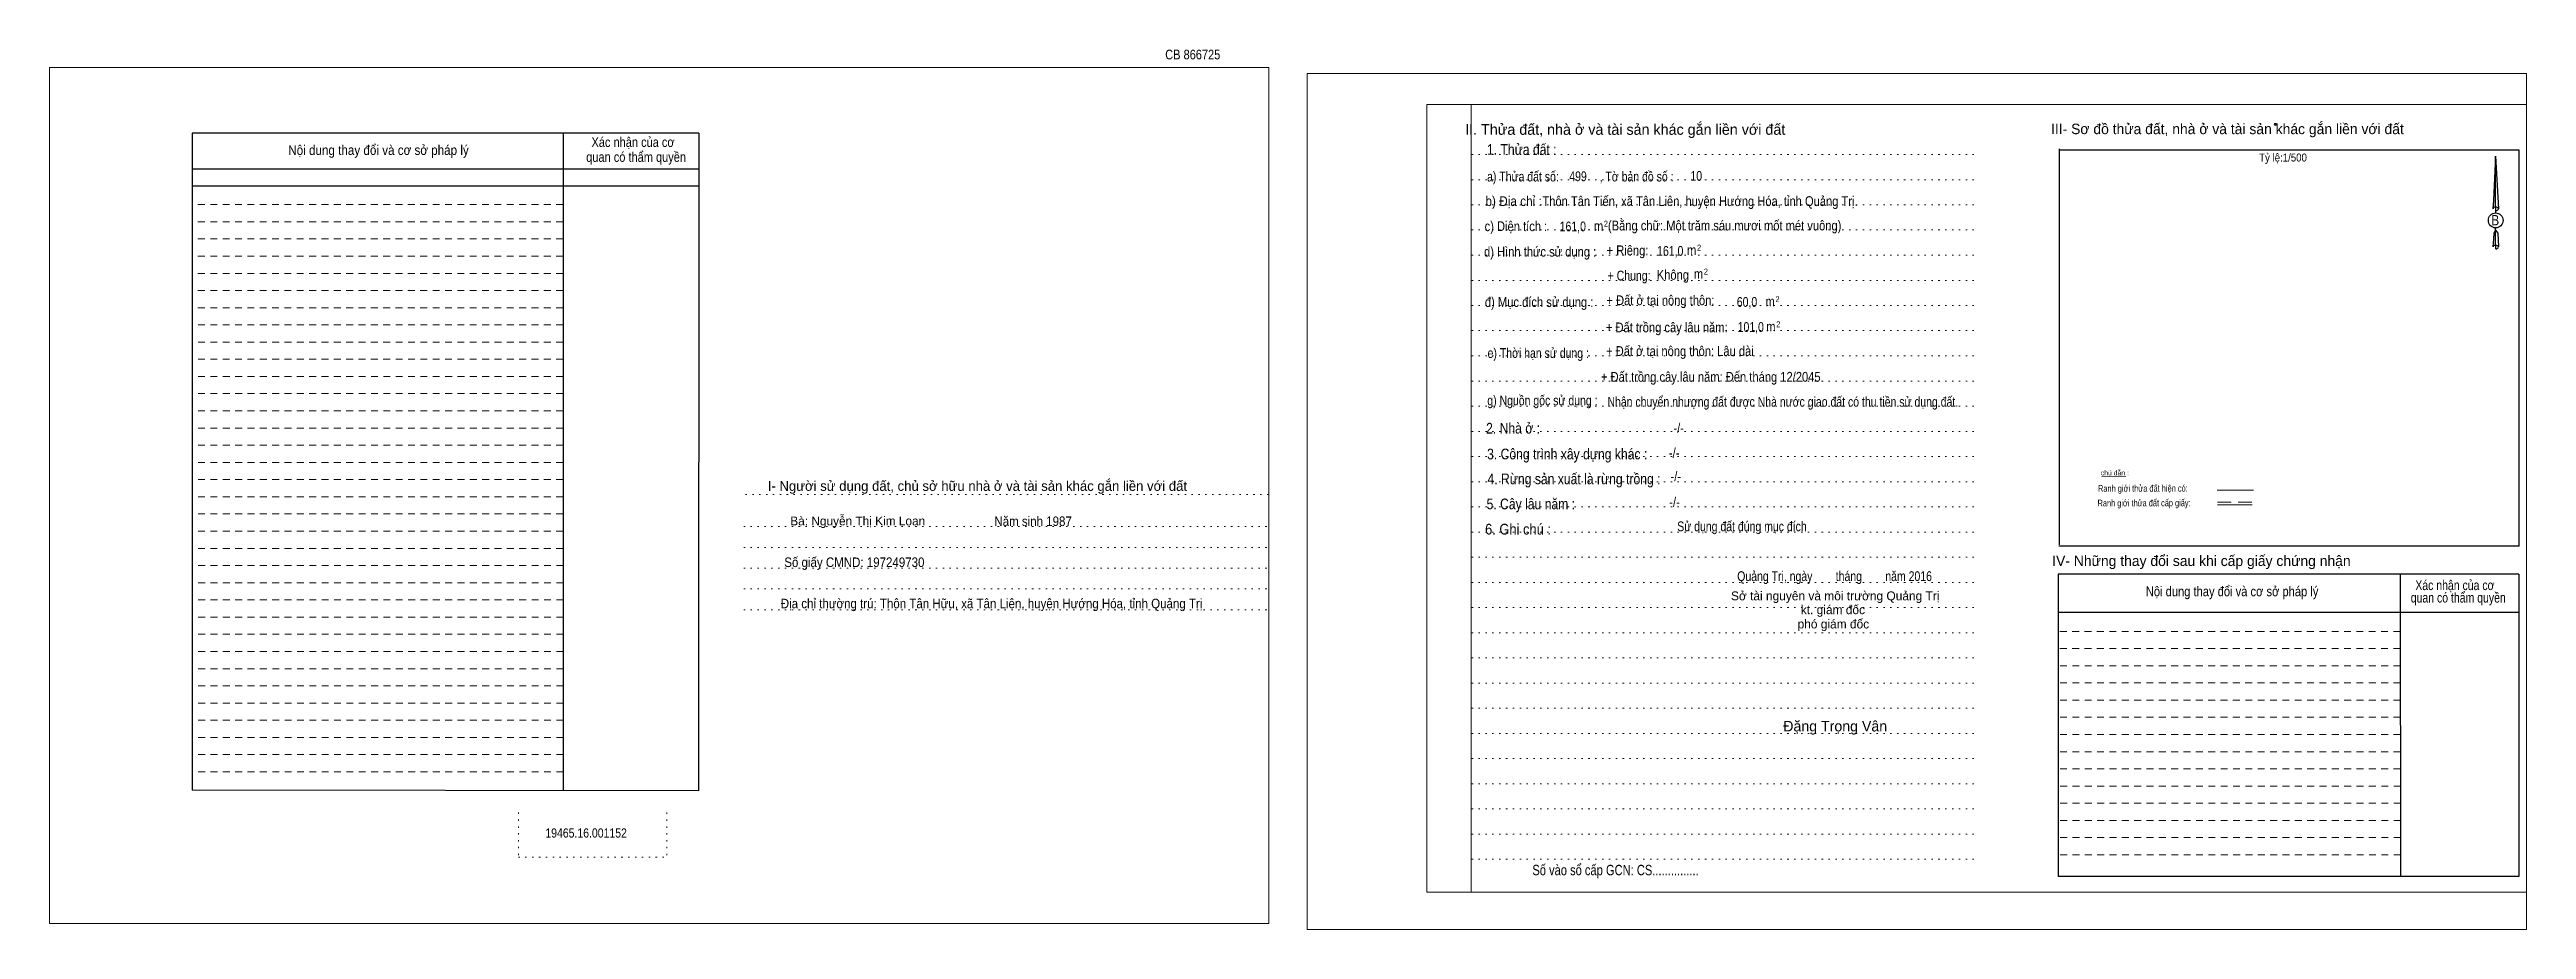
# Model space of a CAD drawing. Header units: metres. Extents: x 548654 to 549528, y 1838772 to 1839067.
# Drawn here: x 548653.9 to 549070.8, y 1838837.4 to 1838985.4 of the extents above; entities that cross this region are included whole.
import ezdxf
from ezdxf.enums import TextEntityAlignment as Align

# ---------------------------------------------------------------- set-up
doc = ezdxf.new("R2010")
doc.units = ezdxf.units.M
doc.header["$LTSCALE"] = 0.77
doc.header["$PDMODE"] = 32
doc.header["$PDSIZE"] = 0.385
for name, pattern in [('DOTTED', [1.5, 0.3, -1.2]), ('MEDIUM_DASHED', [4.5, 3, -1.5]), ('SHORT_DASHED', [2.7, 1.5, -1.2])]:
    doc.linetypes.add(name, pattern=pattern)
for name, color, linetype, lineweight in [('1', 7, 'DOTTED', 13), ('10', 7, 'Continuous', 13), ('18', 7, 'Continuous', 25), ('2', 7, 'SHORT_DASHED', 13), ('28', 7, 'Continuous', 13), ('55', 7, 'Continuous', 13)]:
    doc.layers.add(name, color=color, linetype=linetype, lineweight=lineweight)
doc.layers.add('40', color=7, linetype='Continuous')

msp = doc.modelspace()

# ---------------------------------------------------------------- texts
at = {"layer": '10', "width": 0.8}
msp.add_text('Sử dụng đất đúng mục đích', height=1.65, dxfattribs=at).set_placement((548938.735, 1838904.37), align=Align.CENTER)
at = {"layer": '18'}
for s, height, p in [('II. Thửa đất, nhà ở và tài sản khác gắn liền với đất', 1.8, (548919.09, 1838971.08)), ('Sở tài nguyên và môi trường Quảng Trị', 1.5, (548954.43, 1838892.75)), ('kt. giám đốc', 1.5, (548954.04, 1838890.42)), ('phó giám đốc', 1.5, (548954.12, 1838888.02)), ('Đặng Trọng Vân', 1.782, (548954.425, 1838870.69))]:
    msp.add_text(s, height=height, dxfattribs=at).set_placement(p, align=Align.CENTER)
for s, height, width, p in [('1. Thửa đất :', 1.8, 0.85, (548901.675, 1838967.71)), ('a) Thửa đất số:              , Tờ bản đồ số : ', 1.65, 0.8, (548911.77, 1838963.23)), ('499', 1.65, 0.8, (548911.145, 1838963.27)), ('10', 1.65, 0.8, (548931.045, 1838963.34)), ('b) Địa chỉ : ', 1.65, 0.9, (548900.58, 1838959.09)), (' Thôn Tân Tiến, xã Tân Liên, huyện Hướng Hóa, tỉnh Quảng Trị.', 1.65, 0.85, (548931.415, 1838959.09)), ('c) Diện tích :                                                   ', 1.65, 0.85, (548913.975, 1838954.87)), ('161,0', 1.65, 0.8, (548910.265, 1838954.83)), (' m', 1.65, 0.85, (548914.345, 1838954.91)), ('2', 1, 0.75, (548915.835, 1838955.62)), ('(Bằng chữ: Một trăm sáu mươi mốt mét vuông)', 1.65, 0.85, (548935.825, 1838954.99)), ('B', 1.728, 0.85, (549065.525, 1838955.85)), ('d) Hình thức sử dụng :', 1.65, 0.85, (548904.765, 1838950.58)), ('+ Riêng: ', 1.65, 0.85, (548919.735, 1838950.81)), ('161,0', 1.65, 0.8, (548926.665, 1838950.72)), (' m', 1.65, 0.85, (548930.005, 1838950.87)), ('2', 1, 0.75, (548931.515, 1838951.58)), ('       + Chung:', 1.65, 0.8, (548918.015, 1838946.57)), ('Không', 1.65, 0.85, (548927.105, 1838946.69)), (' m', 1.65, 0.85, (548931.155, 1838946.85)), ('2', 1, 0.75, (548932.665, 1838947.57)), ('đ) Mục đích sử dụng :', 1.65, 0.85, (548904.595, 1838942.11)), ('+ Đất ở tại nông thôn:', 1.65, 0.85, (548925.015, 1838942.41)), ('60,0', 1.65, 0.8, (548939.585, 1838942.13)), (' m', 1.65, 0.85, (548943.215, 1838942.21)), ('2', 1, 0.75, (548944.725, 1838942.92)), ('+ Đất trồng cây lâu năm:', 1.65, 0.85, (548926.075, 1838937.85)), ('101,0', 1.65, 0.8, (548940.215, 1838937.91)), (' m', 1.65, 0.85, (548943.345, 1838937.99)), ('2', 1, 0.75, (548944.855, 1838938.7)), ('e) Thời hạn sử dụng :', 1.65, 0.8, (548904.45, 1838933.53)), ('+ Đất ở tại nông thôn: Lâu dài', 1.65, 0.85, (548928.29, 1838933.87)), ('+ Đất trồng cây lâu năm: Đến tháng 12/2045', 1.65, 0.85, (548933.485, 1838929.53)), ('g) Nguồn gốc sử dụng :', 1.65, 0.8, (548905.15, 1838925.56)), ('Nhận chuyển nhượng đất được Nhà nước giao đất có thu tiền sử dụng đất.', 1.65, 0.8, (548945.61, 1838925.33)), ('2. Nhà ở :', 1.8, 0.85, (548900.205, 1838920.81)), ('3. Công trình xây dựng khác :', 1.8, 0.85, (548909.32, 1838916.47)), ('4. Rừng sản xuất là rừng trồng :', 1.8, 0.85, (548910.465, 1838912.28)), ('5. Cây lâu năm :', 1.8, 0.85, (548903.2, 1838908.07)), ('6. Ghi chú :', 1.8, 0.9, (548901.045, 1838903.82)), ('Quảng Trị, ngày        tháng        năm 2016', 1.65, 0.8, (548954.325, 1838895.99)), ('19465.16.001152', 1.55, 0.85, (548744.2, 1838852.83)), ('Số vào sổ cấp GCN: CS...............', 1.75, 0.8, (548917.45, 1838846.49))]:
    msp.add_text(s, height=height, dxfattribs=dict(at, width=width)).set_placement(p, align=Align.CENTER)
at = {"layer": '2'}
for s, height, width, p in [('Xác nhận của cơ', 1.63, 0.85, (548752.095, 1838969.03)), ('Xác nhận của cơ', 1.63, 0.85, (548752.095, 1838969.03)), ('Nội dung thay đổi và cơ sở pháp lý', 1.63, 0.9, (548709.26, 1838967.69)), ('Nội dung thay đổi và cơ sở pháp lý', 1.63, 0.9, (548709.26, 1838967.69)), (' quan có thẩm quyền', 1.63, 0.85, (548752.355, 1838966.53)), (' quan có thẩm quyền', 1.63, 0.85, (548752.355, 1838966.53)), ('Tỷ lệ:1/500', 1.35, 0.9, (549029.8, 1838966.58))]:
    msp.add_text(s, height=height, dxfattribs=dict(at, width=width)).set_placement(p, align=Align.CENTER)
at = {"layer": '28'}
for s, height, p in [('III- Sơ đồ thửa đất, nhà ở và tài sản khác gắn liền với đất', 1.75, (549020.44, 1838971.19)), ('I- Người sử dụng đất, chủ sở hữu nhà ở và tài sản khác gắn liền với đất', 1.653, (548810.055, 1838911.17)), ('Bà: Nguyễn Thị Kim Loan', 1.49, (548789.915, 1838905.36)), ('IV- Những thay đổi sau khi cấp giấy chứng nhận', 1.75, (549016.065, 1838898.52))]:
    msp.add_text(s, height=height, dxfattribs=at).set_placement(p, align=Align.CENTER)
for s, height, width, p in [('-/-', 1.65, 0.85, (548928.085, 1838920.91)), ('-/-', 1.65, 0.85, (548927.325, 1838916.73)), ('-/-', 1.65, 0.85, (548927.595, 1838912.78)), ('-/-', 1.65, 0.85, (548927.385, 1838908.45)), ('Năm sinh 1987', 1.61, 0.9, (548819.43, 1838905.25)), ('Số giấy CMND: 197249730', 1.61, 0.9, (548789.345, 1838898.35)), ('Nội dung thay đổi và cơ sở pháp lý', 1.65, 0.85, (549021.23, 1838893.43)), ('Xác nhận của cơ', 1.65, 0.8, (549058.725, 1838894.47)), ('Địa chỉ thường trú: Thôn Tân Hữu, xã Tân Liên, huyện Hướng Hóa, tỉnh Quảng Trị', 1.61, 0.9, (548812.44, 1838891.41)), (' quan có thẩm quyền', 1.65, 0.8, (549059.045, 1838892.38))]:
    msp.add_text(s, height=height, dxfattribs=dict(at, width=width)).set_placement(p, align=Align.CENTER)
at = {"layer": '40', "width": 0.85}
msp.add_text('CB 866725', height=1.63, dxfattribs=at).set_placement((548846.3, 1838983.77), align=Align.CENTER)
at = {"layer": '55', "width": 0.8}
for s, height, p in [('Ranh giới thửa đất hiện có:', 1.129, (549006.2137, 1838911.0275)), ('Ranh giới thửa đất cấp giấy:', 1.124, (549006.4137, 1838908.5682))]:
    msp.add_text(s, height=height, rotation=0.135, dxfattribs=at).set_placement(p, align=Align.CENTER)
at = {"layer": '55'}
msp.add_text('chú dẫn :', height=0.8287, rotation=359.974, dxfattribs=at).set_placement((549001.4948, 1838913.7789), align=Align.CENTER)

# ---------------------------------------------------------------- linework, layer by layer
at = {"layer": '1', "linetype": 'Continuous'}
for p, q in [((548885.67, 1838976.17), (549070.77, 1838976.17)), ((548885.67, 1838976.17), (548885.67, 1838843.67)), ((549070.77, 1838976.17), (549070.77, 1838842.56)), ((548885.67, 1838843.67), (549070.77, 1838843.67))]:
    msp.add_line(p, q, dxfattribs=at)
at = {"layer": '1'}
for p, q in [((548893.17, 1838976.17), (548893.17, 1838843.67)), ((548893.17, 1838976.17), (548893.17, 1838843.67)), ((548893.24, 1838967.77), (548977.78, 1838967.77)), ((548893.24, 1838963.53), (548977.78, 1838963.53)), ((548893.24, 1838959.3), (548977.78, 1838959.3)), ((548893.24, 1838955.07), (548977.78, 1838955.07)), ((548893.24, 1838950.83), (548977.78, 1838950.83)), ((548893.24, 1838946.59), (548977.78, 1838946.59)), ((548893.24, 1838942.35), (548977.78, 1838942.35)), ((548893.24, 1838938.13), (548977.78, 1838938.13)), ((548893.24, 1838933.88), (548977.78, 1838933.88)), ((548893.24, 1838929.65), (548977.78, 1838929.65)), ((548893.24, 1838925.41), (548977.78, 1838925.41)), ((548893.24, 1838921.18), (548977.78, 1838921.18)), ((548893.24, 1838916.94), (548977.78, 1838916.94)), ((548893.24, 1838912.71), (548977.78, 1838912.71)), ((548771.02, 1838910.56), (548859.08, 1838910.56)), ((548893.24, 1838908.47), (548977.78, 1838908.47)), ((548770.73, 1838905.15), (548858.78, 1838905.15)), ((548893.24, 1838904.23), (548977.78, 1838904.23)), ((548770.73, 1838901.65), (548858.78, 1838901.65)), ((548893.24, 1838899.99), (548977.78, 1838899.99)), ((548770.73, 1838898.15), (548858.78, 1838898.15)), ((548893.24, 1838895.76), (548977.78, 1838895.76)), ((548770.73, 1838894.66), (548858.78, 1838894.66)), ((548770.73, 1838891.15), (548858.78, 1838891.15)), ((548893.24, 1838891.53), (548977.78, 1838891.53)), ((548893.24, 1838887.29), (548977.78, 1838887.29)), ((548893.24, 1838883.05), (548977.78, 1838883.05)), ((548893.24, 1838878.82), (548977.78, 1838878.82)), ((548893.24, 1838874.59), (548977.78, 1838874.59)), ((548893.24, 1838870.35), (548977.78, 1838870.35)), ((548893.24, 1838866.11), (548977.78, 1838866.11)), ((548893.24, 1838861.87), (548977.78, 1838861.87)), ((548732.8, 1838857.03), (548732.8, 1838849.52)), ((548757.78, 1838857.03), (548757.78, 1838849.52)), ((548893.24, 1838857.65), (548977.78, 1838857.65)), ((548732.8, 1838849.52), (548757.78, 1838849.52)), ((548893.24, 1838853.41), (548977.78, 1838853.41)), ((548893.24, 1838849.17), (548977.78, 1838849.17))]:
    msp.add_line(p, q, dxfattribs=at)
at = {"layer": '1', "linetype": 'Continuous'}
for points in [[(548653.89, 1838838.38), (548859.09, 1838838.38), (548859.09, 1838982.38), (548653.89, 1838982.38)], [(548653.89, 1838982.38), (548859.09, 1838982.38), (548859.09, 1838838.38), (548653.89, 1838838.38)], [(548653.89, 1838838.38), (548859.09, 1838838.38), (548859.09, 1838982.38), (548653.89, 1838982.38)], [(548865.57, 1838837.37), (549070.77, 1838837.37), (549070.77, 1838981.37), (548865.57, 1838981.37)], [(548893.17, 1838976.17), (549070.77, 1838976.17), (549070.77, 1838843.67), (548893.17, 1838843.67)]]:
    msp.add_lwpolyline(points, close=True, dxfattribs=at)
at = {"layer": '18'}
for p, q in [((549065.58, 1838967.47), (549066.05, 1838958.63)), ((549065.58, 1838967.47), (549066.05, 1838958.63)), ((549065.58, 1838967.47), (549066.05, 1838958.63)), ((549065.2, 1838960.01), (549065.12, 1838958.65)), ((549065.58, 1838958.93), (549065.58, 1838958.59)), ((549065.58, 1838958.59), (549065.58, 1838958.33)), ((549065.58, 1838958.33), (549065.58, 1838957.99)), ((549065.58, 1838958.33), (549065.58, 1838957.99)), ((549065.58, 1838958.33), (549065.58, 1838957.99)), ((549066.05, 1838958.63), (549066.05, 1838958.65)), ((549065.58, 1838955.01), (549065.58, 1838955.41)), ((549065.58, 1838955.01), (549065.58, 1838955.41)), ((549065.58, 1838955.01), (549065.58, 1838955.41)), ((549065.58, 1838955.01), (549065.94, 1838954.53)), ((549065.58, 1838955.01), (549065.94, 1838954.53)), ((549065.58, 1838955.01), (549065.94, 1838954.53)), ((549065.94, 1838954.53), (549066.05, 1838952.21)), ((549065.94, 1838954.53), (549066.05, 1838952.21)), ((549065.94, 1838954.53), (549066.05, 1838952.21)), ((549065.58, 1838952.51), (549065.58, 1838952.17)), ((549065.58, 1838952.17), (549065.58, 1838951.91)), ((549066.05, 1838952.21), (549066.05, 1838952.23))]:
    msp.add_line(p, q, dxfattribs=at)
for points in [[(549065.58, 1838958.93), (549065.58, 1838967.47), (549065.2, 1838960.01)], [(549065.58, 1838952.51), (549065.58, 1838955.01), (549065.26, 1838954.53), (549065.2, 1838953.59), (549065.12, 1838952.23)]]:
    msp.add_lwpolyline(points, dxfattribs=at)
msp.add_ellipse((549065.5986, 1838956.6747), major_axis=(0, 1.258), ratio=0.983453, dxfattribs=at)
for centre, start_param, end_param in [((549065.599, 1838958.6132), 1.57079633, 3.07445202), ((549065.599, 1838958.6132), 0.06714063, 1.57079633), ((549065.599, 1838958.6132), 4.71238898, 6.28318531), ((549065.599, 1838952.1927), 2.49106941, 3.07427841), ((549065.599, 1838952.1927), 1.57079633, 2.49106941), ((549065.599, 1838952.1927), 0.06714063, 1.57079633), ((549065.599, 1838952.1927), 4.71238898, 6.28318531)]:
    msp.add_ellipse(centre, major_axis=(0.4535, 0), ratio=0.655448, start_param=start_param, end_param=end_param, dxfattribs=at)
at = {"layer": '2', "linetype": 'Continuous', "lineweight": 25}
for p, q in [((548763.16, 1838971.33), (548677.89, 1838971.33)), ((548677.89, 1838971.33), (548677.89, 1838860.81)), ((548740.32, 1838971.33), (548740.35, 1838860.73)), ((548763.16, 1838965.3), (548678, 1838965.3)), ((548763.16, 1838962.41), (548678, 1838962.41))]:
    msp.add_line(p, q, dxfattribs=at)
at = {"layer": '2'}
for p, q in [((548740.32, 1838959.35), (548677.88, 1838959.35)), ((548740.32, 1838956.45), (548677.88, 1838956.45)), ((548740.32, 1838956.45), (548677.89, 1838956.45)), ((548740.32, 1838953.56), (548677.89, 1838953.56)), ((548740.32, 1838950.67), (548677.89, 1838950.67)), ((548740.32, 1838947.77), (548677.89, 1838947.77)), ((548740.32, 1838944.88), (548677.89, 1838944.88)), ((548740.32, 1838941.99), (548677.89, 1838941.99)), ((548740.33, 1838939.09), (548677.89, 1838939.09)), ((548740.33, 1838936.21), (548677.89, 1838936.21)), ((548740.33, 1838933.31), (548677.89, 1838933.31)), ((548740.34, 1838930.42), (548677.89, 1838930.42)), ((548740.34, 1838927.53), (548677.89, 1838927.53)), ((548740.34, 1838924.63), (548677.89, 1838924.63)), ((548740.34, 1838921.74), (548677.89, 1838921.74)), ((548740.34, 1838918.85), (548677.89, 1838918.85)), ((548740.34, 1838915.95), (548677.89, 1838915.95)), ((548740.34, 1838913.07), (548677.89, 1838913.07)), ((548740.34, 1838910.17), (548677.89, 1838910.17)), ((548740.34, 1838907.28), (548677.89, 1838907.28)), ((548740.34, 1838904.39), (548677.89, 1838904.39)), ((548740.34, 1838901.49), (548677.89, 1838901.49)), ((548740.35, 1838898.6), (548677.89, 1838898.6)), ((548740.35, 1838895.71), (548677.89, 1838895.71)), ((548740.35, 1838892.81), (548677.89, 1838892.81)), ((548740.35, 1838889.92), (548677.89, 1838889.92)), ((548740.36, 1838887.03), (548677.89, 1838887.03)), ((548740.36, 1838884.13), (548677.89, 1838884.13)), ((549049.54, 1838884.63), (548991.98, 1838884.63)), ((548740.36, 1838881.25), (548677.89, 1838881.25)), ((549049.55, 1838881.75), (548991.98, 1838881.75)), ((549049.55, 1838878.85), (548991.98, 1838878.85)), ((548740.36, 1838878.35), (548677.89, 1838878.35)), ((548740.36, 1838875.46), (548677.89, 1838875.46)), ((549049.56, 1838875.96), (548991.98, 1838875.96)), ((548740.36, 1838872.57), (548677.89, 1838872.57)), ((549049.56, 1838873.07), (548991.98, 1838873.07)), ((548740.36, 1838869.67), (548677.89, 1838869.67)), ((548740.36, 1838866.78), (548677.89, 1838866.78)), ((549049.56, 1838870.17), (548991.98, 1838870.17)), ((549049.56, 1838867.28), (548991.98, 1838867.28)), ((548740.36, 1838863.89), (548677.89, 1838863.89)), ((549049.57, 1838864.39), (548991.98, 1838864.39)), ((549049.58, 1838861.49), (548991.98, 1838861.49)), ((549049.58, 1838858.61), (548991.98, 1838858.61)), ((549049.58, 1838855.71), (548991.98, 1838855.71)), ((549049.58, 1838852.82), (548991.98, 1838852.82)), ((549049.59, 1838849.93), (548991.98, 1838849.93))]:
    msp.add_line(p, q, dxfattribs=at)
at = {"layer": '2', "linetype": 'Continuous', "lineweight": 25}
msp.add_lwpolyline([(548763.16, 1838971.33), (548763.11, 1838860.7), (548677.89, 1838860.81)], dxfattribs=at)
at = {"layer": '28', "lineweight": 25}
for p, q in [((548992.11, 1838968.73), (548992.11, 1838902.09)), ((549069.56, 1838901.87), (548992.04, 1838901.87)), ((549049.54, 1838897.17), (549049.59, 1838846.29)), ((549069.49, 1838897.17), (549069.46, 1838846.29)), ((549069.48, 1838890.71), (548991.98, 1838890.71)), ((549069.46, 1838846.29), (548991.98, 1838846.29))]:
    msp.add_line(p, q, dxfattribs=at)
at = {"layer": '28', "linetype": 'SHORT_DASHED'}
msp.add_line((549049.54, 1838887.53), (548991.98, 1838887.53), dxfattribs=at)
at = {"layer": '28', "lineweight": 25}
for points in [[(549069.56, 1838901.87), (549069.56, 1838968.51), (548992.04, 1838968.51)], [(549069.49, 1838897.17), (548991.98, 1838897.17), (548991.98, 1838846.29)]]:
    msp.add_lwpolyline(points, dxfattribs=at)
at = {"layer": '28'}
msp.add_point((549028.52, 1838972.83), dxfattribs=at)
at = {"layer": '55'}
for p, q in [((548999.33, 1838913.58), (549003.37, 1838913.63)), ((549018.72, 1838911.31), (549024.82, 1838911.31)), ((549018.78, 1838908.83), (549024.63, 1838908.83)), ((549018.78, 1838908.83), (549024.63, 1838908.83))]:
    msp.add_line(p, q, dxfattribs=at)
at = {"layer": '55', "linetype": 'MEDIUM_DASHED'}
msp.add_line((549018.77, 1838909.27), (549024.77, 1838909.27), dxfattribs=at)

msp.set_redraw_order([(e.dxf.handle, doc.entitydb.next_handle()) for e in msp.query("TEXT MTEXT ATTDEF DIMENSION ARC_DIMENSION")])  # texts and dimensions are drawn at this point

doc.saveas('drawing.dxf')
